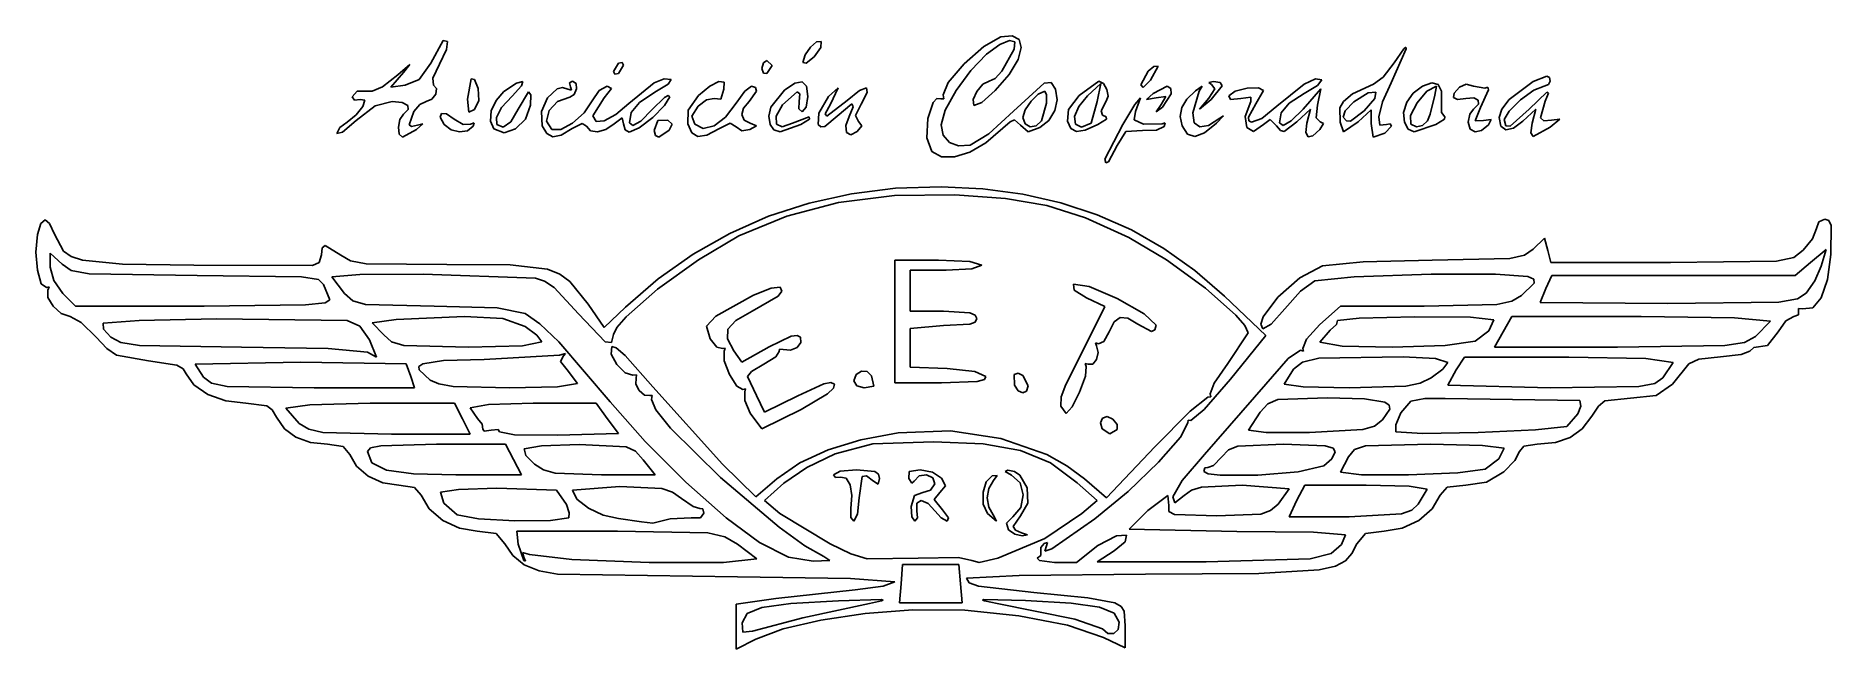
# Model space of a CAD drawing. Extents: x 2.2 to 95, y 2.1 to 33.8.
import ezdxf

# ---------------------------------------------------------------- set-up
doc = ezdxf.new("R2010")
doc.units = 0

msp = doc.modelspace()

# ---------------------------------------------------------------- linework, layer by layer
at = {"layer": 'Image'}
for p, q in [((22.587115, 32.410559), (23.219031, 33.579134)), ((23.219031, 33.579134), (23.450269, 33.524285)), ((23.450269, 33.524285), (23.394397, 33.115379)), ((42.202614, 33.236003), (42.521026, 33.5132)), ((42.521026, 33.5132), (42.761838, 33.527271)), ((42.761838, 33.527271), (42.736328, 33.211673)), ((51.170528, 33.273861), (52.032959, 33.767288)), ((52.487614, 33.584066), (51.983923, 33.369788)), ((52.032959, 33.767288), (52.630038, 33.818302)), ((52.757074, 33.510547), (52.487614, 33.584066)), ((52.630038, 33.818302), (52.989708, 33.62697)), ((52.731508, 33.138162), (52.757074, 33.510547)), ((52.989708, 33.62697), (53.097502, 33.212051)), ((23.394397, 33.115379), (23.028238, 32.364096)), ((39.767042, 32.421682), (39.953904, 32.54285)), ((39.953904, 32.54285), (40.218487, 32.293882)), ((41.805985, 32.433484), (41.92485, 32.830994)), ((41.92485, 32.830994), (42.202614, 33.236003)), ((42.386596, 32.741288), (41.976539, 32.411368)), ((42.736328, 33.211673), (42.386596, 32.741288)), ((50.148082, 32.368254), (51.170528, 33.273861)), ((51.306795, 32.87878), (50.485691, 32.033014)), ((51.983923, 33.369788), (51.306795, 32.87878)), ((52.101119, 31.985574), (52.731508, 33.138162)), ((52.938957, 32.592306), (52.464154, 31.821645)), ((53.097502, 33.212051), (52.938957, 32.592306)), ((72.994874, 33.154612), (72.212397, 31.396892)), ((72.370854, 32.428096), (72.866046, 33.149845)), ((72.866046, 33.149845), (72.975334, 33.235856)), ((72.975334, 33.235856), (72.994874, 33.154612)), ((20.086649, 31.189868), (20.868891, 31.795929)), ((21.166002, 31.92443), (20.507056, 31.173718)), ((20.868891, 31.795929), (21.496361, 32.343519)), ((21.496361, 32.343519), (21.166002, 31.92443)), ((21.2642, 31.262972), (21.979692, 31.563145)), ((21.979692, 31.563145), (22.587115, 32.410559)), ((23.028238, 32.364096), (22.684807, 31.624414)), ((22.684807, 31.624414), (22.715991, 31.277372)), ((24.47928, 30.549467), (24.667855, 31.601863)), ((24.667855, 31.601863), (24.844043, 31.562051)), ((24.844043, 31.562051), (25.026393, 31.096471)), ((32.016414, 31.982455), (32.280997, 32.410559)), ((32.094135, 31.843627), (32.016414, 31.982455)), ((32.016414, 31.982455), (32.016414, 31.982455)), ((32.280997, 31.881393), (32.094135, 31.843627)), ((32.280997, 32.410559), (32.467858, 32.448325)), ((32.54558, 32.309497), (32.280997, 31.881393)), ((32.467858, 32.448325), (32.54558, 32.309497)), ((34.118393, 31.394583), (34.635089, 31.60081)), ((34.635089, 31.60081), (35.008771, 31.560366)), ((35.008771, 31.560366), (34.847704, 31.316403)), ((39.689321, 32.130361), (39.767042, 32.421682)), ((39.767042, 31.887074), (39.689321, 32.130361)), ((39.689321, 32.130361), (39.689321, 32.130361)), ((39.953904, 31.881393), (39.767042, 31.887074)), ((40.218487, 32.293882), (39.953904, 31.881393)), ((41.976539, 32.411368), (41.805985, 32.433484)), ((41.805985, 32.433484), (41.805985, 32.433484)), ((49.325915, 31.413785), (50.148082, 32.368254)), ((50.485691, 32.033014), (49.725761, 30.995546)), ((51.442142, 31.484518), (51.749577, 31.620738)), ((51.749577, 31.620738), (52.101119, 31.985574)), ((52.464154, 31.821645), (51.751938, 30.990895)), ((59.268463, 31.290518), (59.651217, 31.991346)), ((59.651217, 31.991346), (59.954904, 32.237311)), ((60.178123, 32.249825), (59.774853, 31.521353)), ((59.954904, 32.237311), (60.178123, 32.249825)), ((67.719111, 31.325376), (68.304067, 31.591193)), ((68.304067, 31.591193), (68.62235, 31.547314)), ((68.62235, 31.547314), (68.407185, 31.259085)), ((71.306976, 31.325004), (71.794583, 31.674735)), ((71.794583, 31.674735), (72.370854, 32.428096)), ((79.557814, 31.451454), (80.263171, 31.732666)), ((80.263171, 31.732666), (80.398043, 31.674092)), ((80.398043, 31.674092), (80.435103, 31.484517)), ((18.522683, 30.662462), (18.782411, 30.960593)), ((18.641064, 30.501035), (18.522683, 30.662462)), ((18.782411, 30.960593), (19.548487, 30.967382)), ((19.548487, 30.967382), (20.086649, 31.189868)), ((20.507056, 31.173718), (21.2642, 31.262972)), ((22.836335, 30.803923), (22.637992, 30.541238)), ((22.715991, 31.277372), (22.880543, 31.090536)), ((22.880543, 31.090536), (22.836335, 30.803923)), ((25.026393, 31.096471), (25.066267, 30.47117)), ((25.950613, 30.476481), (26.363563, 30.936148)), ((26.783721, 30.705683), (26.239876, 30.10928)), ((26.363563, 30.936148), (27.012884, 31.376521)), ((27.275878, 31.232264), (26.783721, 30.705683)), ((27.012884, 31.376521), (27.334627, 31.465551)), ((27.104578, 30.029311), (27.638065, 30.920236)), ((27.334627, 31.465551), (27.275878, 31.232264)), ((27.638065, 30.920236), (27.75185, 30.775194)), ((27.75185, 30.775194), (27.735879, 30.227748)), ((28.300625, 29.911335), (28.612802, 30.621189)), ((28.612802, 30.621189), (29.11844, 31.080188)), ((29.11844, 31.080188), (29.39597, 31.147245)), ((29.767461, 30.650703), (29.126027, 30.429858)), ((29.39597, 31.147245), (29.664459, 31.069541)), ((29.664459, 31.069541), (29.848594, 31.005347)), ((29.747402, 31.394789), (29.903538, 31.484518)), ((29.792726, 31.179055), (29.747402, 31.394789)), ((29.996553, 30.788137), (29.767461, 30.650703)), ((29.848594, 31.005347), (29.792726, 31.179055)), ((29.903538, 31.484518), (30.089328, 31.356618)), ((30.112087, 31.073967), (29.996553, 30.788137)), ((30.089328, 31.356618), (30.112087, 31.073967)), ((30.926998, 30.451769), (31.290754, 30.994286)), ((31.290754, 30.994286), (31.687836, 31.219935)), ((31.912589, 31.099402), (31.53337, 30.607571)), ((31.687836, 31.219935), (31.912589, 31.099402)), ((32.810163, 30.328511), (34.118393, 31.394583)), ((34.159615, 30.907638), (33.359485, 30.381325)), ((34.027215, 30.007248), (34.662564, 30.629012)), ((34.847704, 31.316403), (34.159615, 30.907638)), ((34.662564, 30.629012), (34.855837, 30.73247)), ((34.926819, 30.668706), (34.663281, 30.213076)), ((34.855837, 30.73247), (34.926819, 30.668706)), ((35.878934, 29.982759), (36.417265, 30.727542)), ((36.417265, 30.727542), (36.993967, 31.225963)), ((36.993967, 31.225963), (37.471355, 31.465443)), ((37.471355, 31.465443), (37.750696, 31.420588)), ((37.733256, 31.066004), (37.572657, 30.545142)), ((37.750696, 31.420588), (37.733256, 31.066004)), ((38.35601, 30.335693), (38.804814, 30.960189)), ((38.804814, 30.960189), (39.15123, 31.219935)), ((39.410739, 30.965533), (39.027863, 30.426186)), ((39.15123, 31.219935), (39.364545, 31.149339)), ((39.364545, 31.149339), (39.410739, 30.965533)), ((40.161197, 30.129457), (40.852158, 31.015614)), ((41.50804, 30.928762), (40.759268, 30.248565)), ((40.852158, 31.015614), (41.392066, 31.37844)), ((41.392066, 31.37844), (41.772058, 31.446053)), ((41.658105, 30.828466), (41.50804, 30.928762)), ((41.618065, 30.426185), (41.658105, 30.828466)), ((41.772058, 31.446053), (41.996702, 31.217235)), ((42.070568, 30.690768), (41.983782, 30.130183)), ((41.996702, 31.217235), (42.070568, 30.690768)), ((42.636622, 29.821308), (43.1289, 30.690769)), ((43.1289, 30.690769), (43.638459, 31.12951)), ((43.638459, 31.12951), (43.230761, 30.284586)), ((44.104526, 30.474247), (44.733412, 31.000167)), ((44.733412, 31.000167), (45.094499, 31.137618)), ((45.140618, 30.89839), (44.824604, 30.294271)), ((45.094499, 31.137618), (45.140618, 30.89839)), ((49.064322, 30.773766), (49.325915, 31.413785)), ((49.089612, 30.555632), (49.064322, 30.773766)), ((49.725761, 30.995546), (49.16708, 29.984041)), ((50.615698, 30.52388), (50.805181, 30.945953)), ((50.805181, 30.945953), (51.11562, 31.321974)), ((51.751938, 30.990895), (51.061503, 30.368568)), ((51.11562, 31.321974), (51.442142, 31.484518)), ((52.694281, 29.917476), (54.281638, 31.365903)), ((53.977381, 30.805479), (53.607307, 30.44203)), ((54.310315, 30.955352), (53.977381, 30.805479)), ((54.281638, 31.365903), (54.646964, 31.405553)), ((54.407958, 30.773604), (54.310315, 30.955352)), ((54.40012, 30.342979), (54.407958, 30.773604)), ((54.646964, 31.405553), (54.8743, 31.066619)), ((54.8743, 31.066619), (54.9596, 30.515078)), ((55.544945, 30.014254), (56.088529, 30.726537)), ((56.521202, 30.710794), (56.069949, 30.166699)), ((56.088529, 30.726537), (57.103139, 31.484517)), ((57.213518, 31.352226), (56.521202, 30.710794)), ((57.019253, 30.426185), (57.213518, 31.352226)), ((57.103139, 31.484517), (57.34417, 31.350078)), ((57.34417, 31.350078), (57.523994, 31.039581)), ((57.590477, 30.692258), (57.491489, 30.447339)), ((57.523994, 31.039581), (57.590477, 30.692258)), ((59.392296, 31.145773), (59.268463, 31.290518)), ((59.268463, 31.290518), (59.268463, 31.290518)), ((59.774853, 31.521353), (59.392296, 31.145773)), ((59.569281, 30.531205), (59.914344, 30.83622)), ((60.062212, 30.61752), (59.569281, 30.531205)), ((59.914344, 30.83622), (60.641947, 31.219935)), ((60.566564, 30.682494), (60.062212, 30.61752)), ((60.326795, 30.273632), (60.566564, 30.682494)), ((60.839827, 30.812723), (60.39294, 30.127854)), ((60.641947, 31.219935), (60.832957, 31.101358)), ((60.832957, 31.101358), (60.839827, 30.812723)), ((61.652283, 30.549697), (62.098284, 30.977113)), ((62.293009, 30.955353), (61.965243, 29.830876)), ((62.098284, 30.977113), (62.445277, 31.219732)), ((62.445277, 31.219732), (62.293009, 30.955353)), ((62.78234, 31.412655), (63.03877, 31.46363)), ((62.922653, 31.303899), (62.78234, 31.412655)), ((62.790361, 30.597184), (63.095588, 31.074706)), ((63.477065, 31.23571), (62.906479, 30.533339)), ((63.095588, 31.074706), (62.922653, 31.303899)), ((63.03877, 31.46363), (63.384919, 31.415246)), ((63.384919, 31.415246), (63.477065, 31.23571)), ((63.822373, 30.726475), (64.150634, 30.954558)), ((63.90939, 30.521163), (63.822373, 30.726475)), ((64.150634, 30.954558), (64.763472, 31.107857)), ((64.969436, 30.656551), (64.441399, 30.585525)), ((64.763472, 31.107857), (65.352677, 31.139062)), ((64.955592, 30.423911), (64.969436, 30.656551)), ((65.610041, 31.000867), (65.213166, 30.309471)), ((65.352677, 31.139062), (65.610041, 31.000867)), ((66.296557, 30.185224), (67.719111, 31.325376)), ((67.716431, 30.846745), (66.941941, 30.343584)), ((67.658628, 30.029312), (68.58761, 31.087644)), ((68.407185, 31.259085), (67.716431, 30.846745)), ((68.58761, 31.087644), (68.404926, 30.227749)), ((69.756899, 30.427549), (70.210778, 30.813263)), ((70.210778, 30.813263), (71.306976, 31.325004)), ((71.026718, 30.875334), (70.281817, 30.404999)), ((71.414782, 30.913692), (71.026718, 30.875334)), ((71.372638, 30.582238), (71.414782, 30.913692)), ((72.212397, 31.396892), (71.76846, 30.403513)), ((73.023054, 30.38795), (73.358277, 30.863355)), ((73.358277, 30.863355), (73.832058, 31.226106)), ((74.06578, 30.958841), (73.560515, 30.359714)), ((73.832058, 31.226106), (74.314589, 31.388793)), ((74.550777, 31.219934), (74.06578, 30.958841)), ((74.227589, 29.764728), (74.476154, 30.756914)), ((74.314589, 31.388793), (74.650008, 31.295811)), ((74.476154, 30.756914), (74.550777, 31.219934)), ((74.650008, 31.295811), (74.822892, 30.960163)), ((74.822892, 30.960163), (74.817823, 30.394853)), ((75.434474, 30.637771), (75.464031, 30.860805)), ((75.641959, 30.534482), (75.434474, 30.637771)), ((75.464031, 30.860805), (75.747628, 31.172403)), ((75.747628, 31.172403), (76.097034, 31.313415)), ((76.097034, 31.313415), (76.462598, 31.222258)), ((76.462598, 31.222258), (77.049036, 31.120716)), ((77.238201, 31.029054), (76.836922, 30.110724)), ((77.049036, 31.120716), (77.216414, 31.173412)), ((77.216414, 31.173412), (77.238201, 31.029054)), ((78.319971, 30.532253), (79.557814, 31.451454)), ((79.595006, 31.007584), (78.904894, 30.509228)), ((79.341279, 30.029311), (80.25562, 30.915644)), ((80.129348, 31.219934), (79.595006, 31.007584)), ((80.345288, 31.297656), (80.129348, 31.219934)), ((80.353031, 30.855113), (80.179828, 30.443579)), ((80.25562, 30.915644), (80.353031, 30.855113)), ((80.435103, 31.484517), (80.345288, 31.297656)), ((18.252037, 29.364609), (18.726393, 29.73058)), ((18.92568, 30.524216), (18.641064, 30.501035)), ((18.726393, 29.73058), (19.066655, 30.166112)), ((19.700792, 30.205491), (18.732276, 29.446449)), ((19.168019, 30.490794), (18.92568, 30.524216)), ((19.066655, 30.166112), (19.168019, 30.490794)), ((20.584357, 30.426186), (19.700792, 30.205491)), ((21.099202, 30.36927), (20.584357, 30.426186)), ((20.984428, 29.496489), (21.168513, 29.764729)), ((21.386517, 30.219288), (21.099202, 30.36927)), ((21.168513, 29.764729), (21.41879, 30.00739)), ((21.41879, 30.00739), (21.386517, 30.219288)), ((21.706988, 29.914414), (21.457115, 29.220475)), ((22.005957, 30.275853), (21.706988, 29.914414)), ((22.340138, 30.426186), (22.005957, 30.275853)), ((22.637992, 30.541238), (22.340138, 30.426186)), ((23.067945, 29.612218), (23.128511, 29.805477)), ((23.128511, 29.805477), (23.393802, 29.785662)), ((23.393802, 29.785662), (23.796049, 29.516701)), ((24.542585, 29.880416), (24.47928, 30.549467)), ((24.47928, 30.549467), (24.47928, 30.549467)), ((24.840833, 30.016478), (24.542585, 29.880416)), ((25.066267, 30.47117), (24.840833, 30.016478)), ((25.662417, 29.413313), (25.707624, 29.934659)), ((25.707624, 29.934659), (25.950613, 30.476481)), ((26.239876, 30.10928), (25.968695, 29.596898)), ((26.715775, 29.375295), (27.104578, 30.029311)), ((27.735879, 30.227748), (27.471644, 29.510454)), ((28.334993, 29.169417), (28.300625, 29.911335)), ((28.690492, 29.95438), (28.561796, 29.407216)), ((29.126027, 30.429858), (28.690492, 29.95438)), ((29.906953, 29.300908), (30.50634, 29.833015)), ((30.50634, 29.833015), (30.926998, 30.451769)), ((31.53337, 30.607571), (30.958084, 29.68153)), ((31.543409, 29.421285), (32.137471, 29.744986)), ((32.137471, 29.744986), (32.810163, 30.328511)), ((32.929037, 29.854746), (32.843475, 29.324202)), ((33.359485, 30.381325), (32.929037, 29.854746)), ((33.428584, 29.405455), (34.027215, 30.007248)), ((34.663281, 30.213076), (34.048848, 29.602862)), ((35.867279, 29.272336), (35.878934, 29.982759)), ((36.394969, 30.175897), (36.072791, 29.671642)), ((36.838032, 30.513544), (36.394969, 30.175897)), ((37.225233, 30.576113), (36.838032, 30.513544)), ((37.572657, 30.545142), (37.225233, 30.576113)), ((37.80956, 29.616145), (38.35601, 30.335693)), ((38.733108, 30.081742), (38.647797, 29.745809)), ((38.647797, 29.745809), (38.769055, 29.467496)), ((39.027863, 30.426186), (38.733108, 30.081742)), ((40.054949, 29.670099), (40.161197, 30.129457)), ((40.759268, 30.248565), (40.437523, 29.66659)), ((41.605641, 30.050657), (41.618065, 30.426185)), ((41.775126, 29.897019), (41.605641, 30.050657)), ((41.983782, 30.130183), (41.775126, 29.897019)), ((42.601578, 29.241343), (42.636622, 29.821308)), ((43.230761, 30.284586), (42.970675, 29.790016)), ((42.970675, 29.790016), (43.056227, 29.662547)), ((43.056227, 29.662547), (44.104526, 30.474247)), ((44.342252, 30.308002), (43.588123, 29.658282)), ((44.196434, 29.64963), (44.401671, 30.142046)), ((44.401671, 30.142046), (44.342252, 30.308002)), ((44.824604, 30.294271), (44.531307, 29.697125)), ((44.531307, 29.697125), (44.683698, 29.388065)), ((48.26835, 29.551688), (48.536414, 30.372815)), ((48.536414, 30.372815), (48.72853, 30.574392)), ((48.72853, 30.574392), (48.946199, 30.560657)), ((48.946199, 30.560657), (49.089612, 30.555632)), ((49.16708, 29.984041), (48.949726, 29.216159)), ((50.652042, 30.223173), (50.615698, 30.52388)), ((51.061503, 30.368568), (50.652042, 30.223173)), ((51.417979, 28.757203), (52.694281, 29.917476)), ((53.306922, 29.994262), (53.183054, 29.59143)), ((53.607307, 30.44203), (53.306922, 29.994262)), ((54.143056, 29.422808), (54.40012, 30.342979)), ((54.833519, 29.952854), (54.524836, 29.450419)), ((54.9596, 30.515078), (54.833519, 29.952854)), ((55.478285, 29.403622), (55.544945, 30.014254)), ((56.069949, 30.166699), (55.853998, 29.646659)), ((56.708196, 29.301708), (57.019253, 30.426185)), ((57.491489, 30.447339), (57.224113, 29.942067)), ((57.224113, 29.942067), (57.287159, 29.722496)), ((57.287159, 29.722496), (57.482519, 29.630806)), ((58.338235, 29.232348), (58.969434, 30.263326)), ((59.009206, 29.906972), (58.927247, 29.483081)), ((58.969434, 30.263326), (59.260451, 30.60723)), ((59.260451, 30.60723), (59.009206, 29.906972)), ((60.061632, 29.898299), (60.326795, 30.273632)), ((60.39294, 30.127854), (60.061632, 29.898299)), ((60.326795, 30.273632), (60.326795, 30.273632)), ((61.30932, 29.651732), (61.390044, 30.109864)), ((61.390044, 30.109864), (61.652283, 30.549697)), ((61.965243, 29.830876), (62.040518, 29.324666)), ((62.311167, 30.029312), (62.790361, 30.597184)), ((62.906479, 30.533339), (62.311167, 30.029312)), ((64.441399, 30.585525), (63.90939, 30.521163)), ((64.6666, 29.647544), (64.955592, 30.423911)), ((65.213166, 30.309471), (64.84258, 29.618766)), ((65.528287, 29.540127), (66.296557, 30.185224)), ((66.525445, 29.836999), (66.443882, 29.315506)), ((66.941941, 30.343584), (66.525445, 29.836999)), ((67.046289, 29.417741), (67.658628, 30.029312)), ((68.04277, 30.029312), (67.338456, 29.367854)), ((67.860261, 29.301709), (68.04277, 30.029312)), ((68.404926, 30.227749), (68.342773, 29.574862)), ((69.555852, 30.089357), (69.756899, 30.427549)), ((69.585331, 29.359668), (69.555852, 30.089357)), ((69.831871, 29.944815), (69.732585, 29.61125)), ((70.281817, 30.404999), (69.831871, 29.944815)), ((70.110236, 29.403339), (70.826916, 29.94314)), ((71.174698, 29.98926), (70.514283, 29.368833)), ((70.826916, 29.94314), (71.372638, 30.582238)), ((70.826916, 29.94314), (70.826916, 29.94314)), ((71.174698, 29.281682), (71.174698, 29.98926)), ((71.76846, 30.403513), (71.570783, 29.635197)), ((72.858733, 29.864562), (73.023054, 30.38795)), ((72.897659, 29.357859), (72.858733, 29.864562)), ((73.560515, 30.359714), (73.220322, 29.698784)), ((73.220322, 29.698784), (73.230545, 29.252282)), ((74.095323, 29.418801), (74.227589, 29.764728)), ((74.227589, 29.764728), (74.227589, 29.764728)), ((74.817823, 30.394853), (74.819054, 29.849343)), ((74.819054, 29.849343), (74.990828, 29.630806)), ((76.069483, 30.582119), (75.641959, 30.534482)), ((76.483094, 30.611624), (76.069483, 30.582119)), ((76.201775, 29.352238), (76.279496, 29.762968)), ((76.279496, 29.762968), (76.466358, 30.029311)), ((76.466358, 30.029311), (76.722322, 30.278401)), ((76.714304, 30.491445), (76.483094, 30.611624)), ((76.836922, 30.110724), (76.546663, 29.421793)), ((76.722322, 30.278401), (76.714304, 30.491445)), ((77.789273, 29.601931), (77.933018, 30.03375)), ((77.933018, 30.03375), (78.319971, 30.532253)), ((78.308136, 29.932912), (78.053856, 29.48668)), ((78.904894, 30.509228), (78.308136, 29.932912)), ((78.372488, 29.154522), (79.341279, 30.029311)), ((79.684422, 30.029311), (79.021018, 29.406279)), ((79.501913, 29.301708), (79.684422, 30.029311)), ((80.179828, 30.443579), (79.928744, 29.5785)), ((17.728934, 28.775683), (17.882596, 29.07613)), ((18.023666, 28.84527), (17.728934, 28.775683)), ((17.728934, 28.775683), (17.728934, 28.775683)), ((17.882596, 29.07613), (18.252037, 29.364609)), ((18.732276, 29.446449), (18.023666, 28.84527)), ((20.909868, 29.096346), (20.984428, 29.496489)), ((20.951989, 28.732739), (20.909868, 29.096346)), ((21.845547, 28.971629), (21.117943, 28.574105)), ((21.457115, 29.220475), (21.587968, 29.1385)), ((21.587968, 29.1385), (21.896116, 29.207905)), ((22.176119, 29.264439), (21.845547, 28.971629)), ((21.896116, 29.207905), (22.176119, 29.264439)), ((23.279871, 29.241956), (23.067945, 29.612218)), ((23.641225, 28.964807), (23.279871, 29.241956)), ((23.279871, 29.241956), (23.279871, 29.241956)), ((24.070732, 28.85208), (23.641225, 28.964807)), ((23.796049, 29.516701), (24.254663, 29.243498)), ((24.476254, 28.909839), (24.070732, 28.85208)), ((24.254663, 29.243498), (24.6323, 29.250523)), ((24.765649, 29.144151), (24.476254, 28.909839)), ((24.6323, 29.250523), (24.821221, 29.318059)), ((24.821221, 29.318059), (24.765649, 29.144151)), ((25.842814, 29.015076), (25.662417, 29.413313)), ((26.37182, 28.805922), (25.842814, 29.015076)), ((25.842814, 29.015076), (25.842814, 29.015076)), ((25.968695, 29.596898), (25.990179, 29.238305)), ((25.990179, 29.238305), (26.324331, 29.10327)), ((26.324331, 29.10327), (26.715775, 29.375295)), ((26.965861, 29.00378), (26.37182, 28.805922)), ((27.471644, 29.510454), (26.965861, 29.00378)), ((28.570233, 28.761641), (28.334993, 29.169417)), ((28.334993, 29.169417), (28.334993, 29.169417)), ((28.561796, 29.407216), (28.840878, 28.971315)), ((28.890675, 28.602576), (28.570233, 28.761641)), ((28.840878, 28.971315), (29.296059, 28.974117)), ((29.296059, 28.974117), (29.906953, 29.300908)), ((29.890452, 29.020704), (29.322141, 28.689753)), ((30.40335, 29.289213), (29.890452, 29.020704)), ((30.63283, 29.152995), (30.40335, 29.289213)), ((30.839851, 28.91073), (30.63283, 29.152995)), ((31.191569, 28.854425), (30.839851, 28.91073)), ((30.958084, 29.68153), (31.119703, 29.389452)), ((31.119703, 29.389452), (31.543409, 29.421285)), ((31.621142, 28.978299), (31.191569, 28.854425)), ((32.061726, 29.27657), (31.621142, 28.978299)), ((32.472489, 29.58216), (32.061726, 29.27657)), ((32.54558, 29.27657), (32.472489, 29.58216)), ((32.627453, 28.967316), (32.54558, 29.27657)), ((32.824299, 28.838688), (32.627453, 28.967316)), ((33.347771, 29.068065), (32.824299, 28.838688)), ((32.843475, 29.324202), (33.021997, 29.176106)), ((33.021997, 29.176106), (33.428584, 29.405455)), ((34.048848, 29.602862), (33.347771, 29.068065)), ((34.133078, 28.926883), (34.315504, 29.439593)), ((34.198891, 28.670499), (34.133078, 28.926884)), ((34.133078, 28.926884), (34.133078, 28.926883)), ((34.315504, 29.439593), (34.827156, 29.451017)), ((34.901183, 28.940081), (34.37259, 28.587645)), ((34.827156, 29.451017), (35.060254, 29.259142)), ((35.060254, 29.259142), (34.901183, 28.940081)), ((36.0698, 28.804198), (35.867279, 29.272336)), ((35.867279, 29.272336), (35.867279, 29.272336)), ((36.389152, 28.607961), (36.0698, 28.804198)), ((36.072791, 29.671642), (36.233319, 29.255353)), ((36.233319, 29.255353), (36.665106, 29.033677)), ((36.665106, 29.033677), (37.218223, 29.16804)), ((37.472255, 29.016205), (36.848811, 28.679879)), ((37.218223, 29.16804), (37.80956, 29.616145)), ((38.056454, 29.302545), (37.472255, 29.016205)), ((38.362283, 29.109942), (38.056454, 29.302545)), ((38.648242, 28.90581), (38.362283, 29.109942)), ((39.067307, 28.973372), (38.648242, 28.90581)), ((38.769055, 29.467496), (39.094009, 29.295909)), ((39.412517, 29.169837), (39.067307, 28.973372)), ((39.094009, 29.295909), (39.412517, 29.169837)), ((40.122805, 29.235562), (40.054949, 29.670099)), ((40.317011, 28.953305), (40.122805, 29.235572)), ((40.122805, 29.235572), (40.122805, 29.235562)), ((40.628543, 28.858961), (40.317011, 28.953305)), ((40.437523, 29.66659), (40.448584, 29.25891)), ((40.448584, 29.25891), (40.745127, 29.111001)), ((41.709594, 29.233932), (40.628543, 28.858961)), ((40.745127, 29.111001), (41.279832, 29.308333)), ((41.279832, 29.308333), (42.133123, 29.630806)), ((42.146615, 29.513551), (41.709594, 29.233932)), ((42.133123, 29.630806), (42.146615, 29.513551)), ((42.730904, 29.115263), (42.601578, 29.241343)), ((42.945001, 29.127969), (42.730904, 29.115263)), ((43.588123, 29.658282), (42.945001, 29.127969)), ((44.035164, 29.176151), (44.196434, 29.64963)), ((44.066259, 28.820373), (44.035164, 29.176151)), ((44.288977, 28.696987), (44.066259, 28.820373)), ((44.066259, 28.820373), (44.066259, 28.820373)), ((44.620185, 28.868631), (44.288977, 28.696987)), ((44.854393, 29.162942), (44.620185, 28.868631)), ((44.683698, 29.388065), (44.854393, 29.162942)), ((48.22103, 28.553199), (48.26835, 29.551688)), ((48.949726, 29.216159), (49.063795, 28.675311)), ((52.52058, 29.366212), (51.264859, 28.292047)), ((52.74411, 29.475408), (52.52058, 29.366212)), ((53.049566, 29.192453), (52.74411, 29.475408)), ((53.449383, 28.861818), (53.049566, 29.192453)), ((53.183054, 29.59143), (53.290206, 29.265189)), ((53.290206, 29.265189), (53.548795, 29.117296)), ((54.062326, 29.078243), (53.449383, 28.861818)), ((53.548795, 29.117296), (53.864513, 29.164314)), ((53.864513, 29.164314), (54.143056, 29.422808)), ((54.524836, 29.450419), (54.062326, 29.078243)), ((54.143056, 29.422808), (54.143056, 29.422808)), ((55.653398, 29.02018), (55.478277, 29.403622)), ((55.478277, 29.403622), (55.478285, 29.403622)), ((55.945889, 28.867176), (55.653398, 29.02018)), ((55.853998, 29.646659), (55.893883, 29.256806)), ((55.893883, 29.256806), (56.210142, 29.10327)), ((56.398855, 28.939973), (55.945889, 28.867176)), ((56.210142, 29.10327), (56.708196, 29.301708)), ((57.0554, 29.233932), (56.398855, 28.939973)), ((56.708196, 29.301708), (56.708196, 29.301708)), ((57.493483, 29.513551), (57.0554, 29.233932)), ((57.419692, 27.449627), (58.338235, 29.232348)), ((57.482519, 29.630806), (57.493483, 29.513551)), ((58.509116, 28.878172), (58.046811, 28.143784)), ((59.355053, 28.933309), (58.509116, 28.878172)), ((58.927247, 29.483081), (59.418248, 29.254814)), ((60.078284, 28.947904), (59.355053, 28.933309)), ((59.418248, 29.254814), (60.379843, 29.268348)), ((60.481742, 29.139927), (60.078284, 28.947904)), ((60.379843, 29.268348), (60.541599, 29.316375)), ((60.541599, 29.316375), (60.481742, 29.139927)), ((61.407865, 29.169417), (61.30932, 29.651732)), ((61.683998, 28.731245), (61.407865, 29.169418)), ((61.407865, 29.169418), (61.407865, 29.169417)), ((62.040518, 29.324666), (62.322761, 29.107329)), ((62.563697, 28.796929), (62.067214, 28.606928)), ((62.322761, 29.107329), (62.776232, 29.18562)), ((63.179634, 29.30171), (62.563697, 28.796929)), ((62.776232, 29.18562), (63.365192, 29.566293)), ((63.541257, 29.679567), (63.179634, 29.30171)), ((63.365192, 29.566293), (63.541257, 29.679567)), ((64.746803, 29.07421), (64.6666, 29.647544)), ((65.097725, 28.879373), (64.746803, 29.07421)), ((64.84258, 29.618766), (64.862649, 29.433164)), ((64.862649, 29.433164), (64.995624, 29.356813)), ((64.995624, 29.356813), (65.528287, 29.540127)), ((65.620889, 29.238497), (65.097725, 28.879373)), ((65.954199, 29.492856), (65.620889, 29.238497)), ((66.293422, 29.172351), (65.954199, 29.492856)), ((66.498635, 28.931251), (66.293422, 29.172351)), ((66.443882, 29.315506), (66.629436, 29.17778)), ((66.688038, 28.87352), (66.498635, 28.931251)), ((66.629436, 29.17778), (67.046289, 29.417741)), ((67.338456, 29.367854), (66.688038, 28.87352)), ((67.80559, 28.822676), (67.860258, 29.301709)), ((67.920766, 28.597012), (67.80559, 28.822676)), ((67.860258, 29.301709), (67.860261, 29.301709)), ((68.528865, 28.97098), (68.17284, 28.641015)), ((68.342773, 29.574862), (68.540242, 29.367854)), ((68.719727, 29.282937), (68.528865, 28.97098)), ((68.540242, 29.367854), (68.719727, 29.282937)), ((69.745687, 28.859693), (69.585331, 29.359668)), ((69.732585, 29.61125), (69.902941, 29.421082)), ((70.514283, 29.368833), (69.745687, 28.859693)), ((69.902941, 29.421082), (70.110236, 29.403339)), ((71.285349, 28.574104), (71.174698, 29.281682)), ((71.174698, 29.281682), (71.174698, 29.281682)), ((71.892258, 28.780178), (71.285349, 28.574104)), ((71.570783, 29.635197), (71.632459, 29.207107)), ((71.632459, 29.207107), (71.966579, 29.234407)), ((72.23303, 29.147193), (71.892258, 28.780178)), ((71.966579, 29.234407), (72.154759, 29.276717)), ((72.154759, 29.276717), (72.23303, 29.147193)), ((73.091406, 29.001738), (72.897659, 29.357859)), ((72.897659, 29.357859), (72.897659, 29.357859)), ((73.401308, 28.864267), (73.091406, 29.001738)), ((73.230545, 29.252282), (73.516566, 29.121341)), ((74.517886, 29.233932), (73.401308, 28.864267)), ((73.516566, 29.121341), (73.83157, 29.190593)), ((73.83157, 29.190593), (74.095323, 29.418801)), ((74.969426, 29.513551), (74.517886, 29.233932)), ((74.990828, 29.630806), (74.969426, 29.513551)), ((76.301298, 29.001413), (76.201775, 29.352238)), ((76.201775, 29.352238), (76.201775, 29.352238)), ((76.553925, 28.855488), (76.301298, 29.001413)), ((76.546663, 29.421793), (76.984334, 29.44159)), ((76.890742, 28.923566), (76.553925, 28.855488)), ((77.242832, 29.214746), (76.890742, 28.923566)), ((76.984334, 29.44159), (77.386265, 29.490435)), ((77.386265, 29.490435), (77.242832, 29.214746)), ((77.882742, 29.152324), (77.789273, 29.601931)), ((78.14117, 28.966356), (77.882742, 29.152324)), ((78.053856, 29.48668), (78.133111, 29.170242)), ((78.133111, 29.170242), (78.372488, 29.154522)), ((78.531585, 29.049261), (78.14117, 28.966356)), ((79.021018, 29.406279), (78.531585, 29.049261)), ((79.429558, 28.810333), (79.501913, 29.301708)), ((79.547558, 28.615607), (79.429558, 28.810333)), ((79.501913, 29.301708), (79.501913, 29.301708)), ((80.435103, 29.098585), (79.547558, 28.615607)), ((79.928744, 29.5785), (80.112015, 29.425548)), ((80.112015, 29.425548), (80.501248, 29.458718)), ((80.923106, 29.519478), (80.435103, 29.098585)), ((80.501248, 29.458718), (80.923106, 29.519478)), ((21.117943, 28.574105), (20.951989, 28.732739)), ((29.322141, 28.689753), (28.890675, 28.602576)), ((34.37259, 28.587645), (34.198891, 28.670499)), ((36.848811, 28.679879), (36.389152, 28.607961)), ((48.473476, 27.833273), (48.22103, 28.553199)), ((49.063795, 28.675311), (49.38001, 28.302355)), ((49.38001, 28.302355), (49.859379, 28.124297)), ((49.859379, 28.124297), (50.462913, 28.168141)), ((51.264859, 28.292047), (50.431641, 27.801992)), ((50.462913, 28.168141), (51.417979, 28.757203)), ((58.046811, 28.143784), (57.599744, 27.312774)), ((62.067214, 28.606928), (61.683998, 28.731245)), ((68.17284, 28.641015), (67.920766, 28.597012)), ((48.979454, 27.56332), (48.473476, 27.833273)), ((48.473476, 27.833273), (48.473476, 27.833273)), ((49.651007, 27.555988), (48.979454, 27.56332)), ((50.431641, 27.801992), (49.651007, 27.555988)), ((57.465471, 27.248186), (57.419692, 27.449627)), ((57.419692, 27.449627), (57.419692, 27.449627)), ((57.599744, 27.312774), (57.465471, 27.248186)), ((46.599365, 25.939975), (48.949726, 26.016779)), ((48.949726, 26.016779), (51.116346, 25.908736)), ((40.041877, 24.489304), (42.140307, 25.174275)), ((43.658713, 25.193627), (40.979192, 24.499394)), ((42.140307, 25.174275), (44.327847, 25.658486)), ((46.549441, 25.557932), (43.658713, 25.193627)), ((44.327847, 25.658486), (46.599365, 25.939975)), ((49.663557, 25.594625), (46.549441, 25.557932)), ((52.28613, 25.413868), (49.663557, 25.594625)), ((51.116346, 25.908736), (53.179888, 25.632393)), ((54.415713, 25.045676), (52.28613, 25.413868)), ((53.179888, 25.632393), (55.143841, 25.186403)), ((55.143841, 25.186403), (57.011698, 24.569417)), ((2.43204, 24.110684), (2.643302, 24.304814)), ((2.643302, 24.304814), (2.877903, 24.123512)), ((2.877903, 24.123512), (3.130393, 23.566622)), ((38.037692, 23.605538), (40.041877, 24.489304)), ((40.979192, 24.499394), (38.498697, 23.472921)), ((56.418808, 24.400149), (54.415713, 25.045676)), ((58.661914, 23.387386), (56.418808, 24.400149)), ((57.011698, 24.569417), (58.78695, 23.780088)), ((94.193419, 23.857732), (94.317999, 24.199757)), ((94.317999, 24.199757), (94.620151, 24.340777)), ((94.620151, 24.340777), (94.835483, 24.272736)), ((94.835483, 24.272736), (94.95019, 24.006613)), ((2.172157, 22.637957), (2.249566, 23.54128)), ((2.249566, 23.54128), (2.43204, 24.110684)), ((3.130393, 23.566622), (3.595684, 22.690074)), ((36.132885, 22.524938), (38.037692, 23.605538)), ((38.498697, 23.472921), (36.414461, 22.241921)), ((60.602485, 22.235537), (58.661914, 23.387386)), ((58.78695, 23.780088), (60.473088, 22.817069)), ((79.544709, 22.786768), (80.143627, 23.349423)), ((80.143627, 23.349423), (80.302258, 22.720622)), ((93.509453, 22.733254), (93.992504, 23.32816)), ((93.992504, 23.32816), (94.193419, 23.857732)), ((94.95019, 24.006613), (94.943329, 22.508131)), ((2.2551, 21.694282), (2.172157, 22.637957)), ((3.524651, 22.005651), (2.912286, 22.580937)), ((2.912286, 22.580937), (2.912286, 21.861333)), ((3.595684, 22.690074), (3.988904, 22.409091)), ((3.988904, 22.409091), (4.581339, 22.212381)), ((16.809962, 22.100046), (16.935185, 22.488696)), ((16.935185, 22.488696), (16.971078, 22.861838)), ((16.971078, 22.861838), (17.114323, 22.984676)), ((17.114323, 22.984676), (17.936274, 22.476933)), ((17.936274, 22.476933), (18.433824, 22.180815)), ((34.332589, 21.249468), (36.132885, 22.524938)), ((60.473088, 22.817069), (62.073604, 21.679011)), ((74.332641, 22.222638), (78.354699, 22.306742)), ((78.354699, 22.306742), (79.102881, 22.47553)), ((79.102881, 22.47553), (79.544709, 22.786768)), ((80.302258, 22.720622), (80.460892, 22.091822)), ((92.136931, 22.17215), (93.01708, 22.362594)), ((93.01708, 22.362594), (93.509453, 22.733254)), ((94.691679, 22.774312), (93.893083, 22.102339)), ((94.444802, 21.913504), (94.691679, 22.774312)), ((94.943329, 22.508131), (94.77228, 21.220396)), ((2.450893, 20.990952), (2.2551, 21.694282)), ((2.912286, 21.861333), (3.097823, 21.161776)), ((3.997585, 21.680456), (3.524651, 22.005651)), ((4.922241, 21.508846), (3.997585, 21.680456)), ((4.581339, 22.212381), (6.640353, 22.010026)), ((10.505242, 21.430364), (4.922241, 21.508846)), ((6.640353, 22.010026), (10.325717, 21.959495)), ((10.325717, 21.959495), (16.472165, 21.94993)), ((15.89987, 21.357713), (10.505242, 21.430364)), ((16.772529, 21.218407), (15.89987, 21.357713)), ((16.472165, 21.94993), (16.809962, 22.100046)), ((18.908477, 21.471118), (17.464019, 21.352192)), ((17.464019, 21.352192), (18.113782, 20.492297)), ((18.433824, 22.180815), (19.237005, 22.025884)), ((22.192815, 21.492905), (18.908477, 21.471118)), ((19.237005, 22.025884), (23.401958, 21.994759)), ((27.9837, 21.285178), (22.192815, 21.492905)), ((23.401958, 21.994759), (26.67742, 21.984329)), ((26.67742, 21.984329), (28.609785, 21.745639)), ((28.609785, 21.745639), (29.249338, 21.491158)), ((29.249338, 21.491158), (29.765556, 21.120164)), ((36.414461, 22.241921), (34.305218, 20.717989)), ((46.568479, 19.049117), (46.568479, 22.224113)), ((46.568479, 22.224113), (48.817434, 22.224113)), ((49.214309, 21.694947), (47.362228, 21.694947)), ((47.362228, 21.694947), (47.362228, 20.636615)), ((48.817434, 22.224113), (50.438005, 22.150186)), ((50.537224, 21.770542), (49.214309, 21.694947)), ((50.438005, 22.150186), (51.06639, 21.95953)), ((51.06639, 21.95953), (50.537224, 21.770542)), ((62.612318, 20.763364), (60.602485, 22.235537)), ((62.073604, 21.679011), (63.59199, 20.364567)), ((67.495236, 21.31099), (68.664252, 21.928209)), ((70.305374, 21.355739), (68.264285, 21.144367)), ((68.664252, 21.928209), (70.759059, 22.135997)), ((74.283818, 21.487532), (70.305374, 21.355739)), ((70.759059, 22.135997), (74.332641, 22.222638)), ((77.610735, 21.503645), (74.283818, 21.487532)), ((79.271401, 21.379237), (77.610735, 21.503645)), ((79.582377, 21.239524), (79.271401, 21.379237)), ((80.520042, 21.430364), (80.21299, 20.756457)), ((80.460892, 22.091822), (86.643188, 22.091822)), ((86.807264, 21.430364), (80.520042, 21.430364)), ((86.643188, 22.091822), (92.136931, 22.17215)), ((93.094486, 21.430364), (86.807264, 21.430364)), ((93.893083, 22.102339), (93.094486, 21.430364)), ((94.111844, 21.147294), (94.444802, 21.913504)), ((2.71203, 20.808663), (2.450893, 20.990952)), ((2.863252, 20.847999), (2.71203, 20.808663)), ((2.789939, 20.284421), (2.794956, 20.660823)), ((2.794956, 20.660823), (2.863252, 20.847999)), ((3.097823, 21.161776), (3.561717, 20.492297)), ((3.561717, 20.492297), (4.211148, 19.842866)), ((17.036788, 20.967344), (16.772529, 21.218407)), ((17.354279, 20.173595), (17.036788, 20.967344)), ((18.113782, 20.492297), (18.559291, 20.124133)), ((28.463319, 21.133939), (27.9837, 21.285178)), ((28.951567, 20.811362), (28.463319, 21.133939)), ((30.206629, 19.442776), (28.951567, 20.811362)), ((29.765556, 21.120164), (30.711239, 19.949376)), ((32.641938, 19.78109), (34.332589, 21.249468)), ((34.305218, 20.717989), (32.672144, 19.295687)), ((39.253366, 20.408637), (40.170979, 20.773609)), ((40.170979, 20.773609), (40.641087, 20.831377)), ((40.72529, 20.614004), (40.537026, 20.354643)), ((40.641087, 20.831377), (40.72529, 20.614004)), ((47.362228, 20.636615), (47.362228, 19.578283)), ((55.831593, 20.667605), (55.801243, 20.979391)), ((55.801243, 20.979391), (56.60736, 20.858082)), ((56.472916, 20.265743), (55.831593, 20.667605)), ((56.60736, 20.858082), (58.056475, 20.229476)), ((64.187648, 19.373083), (62.612318, 20.763364)), ((66.349944, 20.304931), (67.495236, 21.31099)), ((67.535992, 20.609664), (66.713844, 19.700501)), ((68.264285, 21.144367), (67.535992, 20.609664)), ((78.944214, 20.391236), (79.603375, 21.034903)), ((79.603375, 21.034903), (79.582377, 21.239524)), ((80.21299, 20.756457), (79.906069, 20.028854)), ((93.209327, 20.213251), (93.658006, 20.513926)), ((93.658006, 20.513926), (94.111844, 21.147294)), ((93.658006, 20.513926), (93.658006, 20.513926)), ((94.77228, 21.220396), (94.445524, 20.277135)), ((3.059149, 19.839782), (2.789939, 20.284421)), ((3.482089, 19.468883), (3.059149, 19.839782)), ((4.211148, 19.842866), (10.859798, 19.842866)), ((10.859798, 19.842866), (16.111754, 19.910769)), ((16.111754, 19.910769), (17.125358, 20.012274)), ((17.125358, 20.012274), (17.354279, 20.173595)), ((17.354279, 20.173595), (17.354279, 20.173595)), ((18.559291, 20.124133), (19.214635, 19.930523)), ((19.214635, 19.930523), (22.757124, 19.842866)), ((22.757124, 19.842866), (26.015972, 19.758666)), ((26.015972, 19.758666), (27.465499, 19.467213)), ((30.711239, 19.949376), (31.547676, 18.733659)), ((31.547676, 18.733659), (32.641938, 19.78109)), ((37.317583, 19.321361), (39.253366, 20.408637)), ((39.188208, 19.57614), (38.348779, 19.09489)), ((40.537026, 20.354643), (39.188208, 19.57614)), ((47.362228, 19.578283), (49.082017, 19.578283)), ((49.082017, 19.578283), (50.437036, 19.497486)), ((50.437036, 19.497486), (50.718761, 19.380249)), ((57.412416, 19.819921), (56.472916, 20.265743)), ((56.610038, 18.17775), (57.412416, 19.819921)), ((58.056475, 20.229476), (59.443216, 19.445042)), ((63.59199, 20.364567), (65.735363, 18.330496)), ((65.592907, 19.296124), (66.349944, 20.304931)), ((66.713844, 19.700501), (66.016613, 18.912958)), ((68.53182, 18.888017), (69.588724, 19.842867)), ((69.588724, 19.842867), (73.917899, 19.842867)), ((73.917899, 19.842867), (77.682926, 19.928043)), ((77.682926, 19.928043), (78.448089, 20.092918)), ((78.448089, 20.092918), (78.944214, 20.391236)), ((79.906069, 20.028854), (86.512145, 19.975158)), ((86.512145, 19.975158), (92.251739, 20.052104)), ((92.251739, 20.052104), (93.209327, 20.213251)), ((93.468768, 19.698214), (93.261179, 19.719263)), ((93.261179, 19.719263), (93.269251, 19.575253)), ((93.269251, 19.575253), (93.264247, 19.390532)), ((93.999029, 19.746892), (93.468768, 19.698214)), ((94.445524, 20.277135), (93.999029, 19.746892)), ((3.938265, 19.3137), (3.482089, 19.468883)), ((4.50536, 18.999809), (3.938265, 19.3137)), ((5.286319, 18.245136), (4.50536, 18.999809)), ((7.514784, 19.104678), (5.646336, 18.960196)), ((5.646336, 18.960196), (5.674083, 18.655213)), ((5.674083, 18.655213), (6.050448, 18.232593)), ((11.51411, 19.192091), (7.514784, 19.104678)), ((18.250194, 19.106716), (11.51411, 19.192091)), ((18.90744, 18.813275), (18.250194, 19.106716)), ((19.407149, 18.09852), (18.90744, 18.813275)), ((20.797639, 19.143948), (19.55916, 18.974195)), ((19.55916, 18.974195), (20.145374, 18.350199)), ((24.314292, 19.312711), (20.797639, 19.143948)), ((26.30453, 19.205484), (24.314292, 19.312711)), ((27.452359, 18.787434), (26.30453, 19.205484)), ((28.05966, 18.338292), (27.452359, 18.787434)), ((27.465499, 19.467213), (28.212532, 18.934211)), ((28.212532, 18.934211), (29.189678, 17.997682)), ((31.58795, 17.999633), (30.206629, 19.442776)), ((32.190787, 18.745948), (32.016414, 18.369577)), ((32.672144, 19.295687), (32.190787, 18.745948)), ((36.823797, 18.800621), (37.317583, 19.321361)), ((37.026729, 18.154393), (36.823797, 18.800621)), ((37.935828, 18.64462), (37.913515, 18.14731)), ((38.348779, 19.09489), (37.935828, 18.64462)), ((46.568479, 15.874121), (46.568479, 19.049117)), ((47.362847, 18.693777), (47.362318, 17.605502)), ((49.082636, 18.842008), (47.362847, 18.693777)), ((50.441587, 18.901594), (49.082636, 18.842008)), ((50.720448, 19.014558), (50.441587, 18.901594)), ((50.718761, 19.380249), (50.801807, 19.197349)), ((50.801807, 19.197349), (50.720448, 19.014558)), ((57.891468, 19.032307), (57.641428, 18.520265)), ((58.203073, 19.262884), (57.891468, 19.032307)), ((58.603647, 19.219188), (58.203073, 19.262884)), ((59.120595, 18.908411), (58.603647, 19.219188)), ((59.828077, 18.537419), (59.120595, 18.908411)), ((59.443216, 19.445042), (60.062212, 18.856251)), ((60.003837, 18.610634), (59.828077, 18.537419)), ((60.062212, 18.856251), (60.003837, 18.610634)), ((64.654946, 18.834344), (64.187648, 19.373083)), ((64.824706, 18.466909), (64.654946, 18.834344)), ((65.473898, 18.911344), (65.592907, 19.296124)), ((65.588652, 18.670663), (65.473898, 18.911344)), ((66.016613, 18.912958), (65.588652, 18.670663)), ((67.835608, 18.132387), (68.53182, 18.888017)), ((69.056351, 18.594826), (68.528868, 17.975782)), ((69.388118, 18.896527), (69.056351, 18.594826)), ((69.44505, 19.103072), (69.388118, 18.896527)), ((70.554116, 19.21607), (69.44505, 19.103072)), ((73.41548, 19.292862), (70.554116, 19.21607)), ((76.316378, 19.266164), (73.41548, 19.292862)), ((77.520639, 19.130347), (76.316378, 19.266164)), ((76.549897, 18.030395), (77.256778, 18.559364)), ((77.256778, 18.559364), (77.520639, 19.130347)), ((78.45073, 19.310361), (78.000016, 18.518284)), ((85.131451, 19.312027), (78.45073, 19.310361)), ((89.954255, 19.244665), (85.131451, 19.312027)), ((91.812172, 19.067134), (89.954255, 19.244665)), ((91.043725, 18.273385), (91.812172, 19.067134)), ((92.618109, 19.080537), (92.209046, 18.519952)), ((93.025205, 19.313701), (92.618109, 19.080537)), ((93.264247, 19.390532), (93.025205, 19.313701)), ((5.844597, 17.651979), (5.286319, 18.245136)), ((6.34552, 17.311735), (5.844597, 17.651979)), ((6.050448, 18.232593), (6.554958, 17.956798)), ((6.554958, 17.956798), (7.527014, 17.804048)), ((7.527014, 17.804048), (12.797315, 17.722151)), ((12.797315, 17.722151), (17.282766, 17.645938)), ((17.282766, 17.645938), (19.316432, 17.461619)), ((19.775172, 17.201088), (19.407149, 18.09852)), ((19.407149, 18.09852), (19.407149, 18.09852)), ((20.145374, 18.350199), (20.554816, 17.999875)), ((20.554816, 17.999875), (21.179681, 17.813468)), ((21.179681, 17.813468), (24.521921, 17.726202)), ((24.521921, 17.726202), (27.312252, 17.797033)), ((27.312252, 17.797033), (28.312254, 17.994674)), ((28.312254, 17.994674), (28.05966, 18.338292)), ((28.312254, 17.994674), (28.312254, 17.994674)), ((29.189678, 17.997682), (31.8586, 14.888722)), ((31.912296, 17.963302), (31.58795, 17.999633)), ((31.904006, 17.359822), (31.934097, 17.749718)), ((32.016414, 18.369577), (31.912296, 17.963302)), ((31.934097, 17.749718), (32.167896, 17.684016)), ((32.167896, 17.684016), (32.625194, 17.292148)), ((37.359771, 17.726094), (37.026729, 18.154393)), ((37.653413, 17.643821), (37.359771, 17.726094)), ((37.788827, 17.675354), (37.653413, 17.643821)), ((37.741445, 17.520671), (37.788827, 17.675354)), ((37.913515, 18.14731), (38.246002, 17.524938)), ((38.654764, 16.941347), (40.074934, 17.742841)), ((40.074934, 17.742841), (41.203114, 18.281521)), ((41.509609, 17.711198), (41.175194, 17.567411)), ((41.203114, 18.281521), (41.516926, 18.330156)), ((41.710343, 17.957295), (41.509609, 17.711198)), ((41.516926, 18.330156), (41.68444, 18.237979)), ((41.68444, 18.237979), (41.710343, 17.957295)), ((55.398349, 15.794276), (56.610038, 18.17775)), ((57.085145, 17.899688), (56.937643, 17.940147)), ((56.937643, 17.940147), (56.979486, 17.790959)), ((56.979486, 17.790959), (57.063988, 17.445366)), ((57.363941, 18.005706), (57.085145, 17.899688)), ((57.641428, 18.520265), (57.363941, 18.005706)), ((63.769609, 16.873686), (64.824706, 18.466909)), ((65.735363, 18.330496), (63.904208, 16.061063)), ((67.645899, 17.656513), (67.835608, 18.132387)), ((67.683806, 17.511506), (67.645899, 17.656513)), ((68.528868, 17.975782), (69.682509, 17.776557)), ((69.682509, 17.776557), (72.273665, 17.725172)), ((72.273665, 17.725172), (74.997679, 17.812746)), ((74.997679, 17.812746), (76.549897, 18.030395)), ((76.549897, 18.030395), (76.549897, 18.030395)), ((78.000016, 18.518284), (77.549301, 17.726202)), ((77.549301, 17.726202), (83.912289, 17.726202)), ((83.912289, 17.726202), (89.459153, 17.806025)), ((89.459153, 17.806025), (90.468275, 17.969897)), ((90.468275, 17.969897), (91.043725, 18.273385)), ((90.952277, 17.69487), (90.75384, 17.506897)), ((91.659764, 17.803806), (90.952277, 17.69487)), ((91.043725, 18.273385), (91.043725, 18.273385)), ((92.209046, 18.519952), (91.659764, 17.803806)), ((7.999649, 17.016799), (6.34552, 17.311735)), ((9.462611, 16.788456), (7.999649, 17.016799)), ((9.785709, 16.608055), (9.462611, 16.788456)), ((15.863796, 16.942614), (10.399346, 16.834801)), ((10.399346, 16.834801), (10.827728, 16.160753)), ((21.312576, 16.865765), (15.863796, 16.942614)), ((19.316432, 17.461619), (19.775172, 17.201088)), ((21.550349, 16.20485), (21.312576, 16.865765)), ((22.163465, 16.86645), (21.965328, 16.728872)), ((21.965328, 16.728872), (21.974107, 16.546121)), ((23.242606, 17.029771), (22.163465, 16.86645)), ((25.335762, 17.08345), (23.242606, 17.029771)), ((29.238295, 17.306846), (25.335762, 17.08345)), ((29.545806, 17.397001), (29.238295, 17.306846)), ((29.275642, 16.975328), (29.43048, 17.268661)), ((29.628917, 16.541238), (29.275642, 16.975328)), ((29.43048, 17.268661), (29.545806, 17.397001)), ((32.188369, 16.830936), (31.904006, 17.359822)), ((32.617658, 16.39278), (32.188369, 16.830936)), ((32.625194, 17.292148), (34.060405, 15.676077)), ((37.746001, 17.01708), (37.741445, 17.520671)), ((38.014714, 16.30299), (37.746001, 17.01708)), ((38.246002, 17.524938), (38.654764, 16.941347)), ((39.790024, 16.838383), (39.15758, 16.466788)), ((40.410775, 17.217291), (39.790024, 16.838383)), ((40.590287, 17.502189), (40.410775, 17.217291)), ((40.596343, 17.618964), (40.590287, 17.502189)), ((40.800056, 17.59366), (40.596343, 17.618964)), ((41.175194, 17.567411), (40.800056, 17.59366)), ((47.362318, 17.605502), (47.362318, 16.691053)), ((56.554029, 16.842562), (56.407704, 16.880767)), ((56.407704, 16.880767), (56.459467, 16.717825)), ((56.459467, 16.717825), (56.41051, 16.220323)), ((56.795861, 16.847675), (56.554029, 16.842562)), ((56.984313, 17.089774), (56.795861, 16.847675)), ((57.063988, 17.445366), (56.984313, 17.089774)), ((63.068134, 15.867113), (63.769609, 16.873686)), ((65.728558, 15.813769), (66.892143, 17.141879)), ((66.892143, 17.141879), (67.527307, 17.558824)), ((67.632979, 16.948077), (67.173957, 16.580652)), ((67.527307, 17.558824), (67.683806, 17.511506)), ((68.481227, 17.149113), (67.632979, 16.948077)), ((72.828341, 17.219593), (68.481227, 17.149113)), ((74.501348, 17.128832), (72.828341, 17.219593)), ((75.143443, 16.928564), (74.501348, 17.128832)), ((74.890849, 16.584946), (75.143443, 16.928564)), ((75.998051, 17.197036), (75.570747, 16.544887)), ((81.391573, 17.197036), (75.998051, 17.197036)), ((85.370569, 17.127646), (81.391573, 17.197036)), ((86.785095, 16.932453), (85.370569, 17.127646)), ((86.255929, 16.138704), (86.785095, 16.932453)), ((87.601741, 16.854061), (86.762198, 15.81052)), ((88.109219, 17.096033), (87.601741, 16.854061)), ((89.232487, 17.227523), (88.109219, 17.096033)), ((90.306942, 17.334367), (89.232487, 17.227523)), ((90.75384, 17.506897), (90.306942, 17.334367)), ((9.941499, 16.347319), (9.785709, 16.608055)), ((10.336928, 15.764077), (9.941499, 16.347319)), ((10.827728, 16.160753), (11.254449, 15.854827)), ((11.254449, 15.854827), (12.052267, 15.689769)), ((21.733338, 15.609538), (21.550349, 16.20485)), ((21.974107, 16.546121), (22.5503, 16.021416)), ((22.5503, 16.021416), (22.998473, 15.820973)), ((22.998473, 15.820973), (23.741776, 15.694511)), ((29.132392, 15.675214), (30.164335, 15.833114)), ((30.164335, 15.833114), (29.628917, 16.541238)), ((30.164335, 15.833114), (30.164335, 15.833114)), ((33.022342, 16.275078), (32.617658, 16.39278)), ((33.21604, 16.281109), (33.022342, 16.275078)), ((33.174181, 15.814184), (33.198002, 16.124084)), ((33.349082, 15.476313), (33.174181, 15.814184)), ((33.198002, 16.124084), (33.21604, 16.281109)), ((38.390298, 15.699937), (38.014714, 16.30299)), ((39.15758, 16.466788), (38.949951, 16.199471)), ((38.949951, 16.199471), (39.420655, 15.212664)), ((41.554692, 15.199467), (42.892078, 15.817098)), ((42.892078, 15.817098), (43.256081, 15.884882)), ((43.256081, 15.884882), (43.439763, 15.799235)), ((43.439763, 15.799235), (43.395694, 15.602471)), ((44.451815, 15.978105), (44.56732, 16.308234)), ((44.607257, 15.717805), (44.451815, 15.978105)), ((44.451815, 15.978105), (44.451815, 15.978105)), ((44.56732, 16.308234), (44.835174, 16.482847)), ((44.835174, 16.482847), (45.137384, 16.468725)), ((45.137384, 16.468725), (45.355958, 16.23265)), ((45.355958, 16.23265), (45.470656, 15.7004)), ((48.971863, 15.874121), (46.568479, 15.874121)), ((47.362318, 16.691053), (49.25938, 16.613316)), ((50.82634, 15.94636), (48.971863, 15.874121)), ((49.25938, 16.613316), (50.695056, 16.470284)), ((50.695056, 16.470284), (51.265801, 16.20485)), ((51.195784, 16.048407), (50.82634, 15.94636)), ((51.265801, 16.20485), (51.195784, 16.048407)), ((52.735903, 16.308901), (52.944861, 16.374861)), ((52.74519, 15.753241), (52.735903, 16.308901)), ((52.944861, 16.374861), (53.178663, 16.262463)), ((53.178663, 16.262463), (53.44765, 15.726215)), ((55.152462, 15.158174), (55.398349, 15.794276)), ((56.41051, 16.220323), (56.112913, 15.397667)), ((63.904208, 16.061063), (62.54685, 14.497895)), ((62.569202, 12.169959), (65.728558, 15.813769)), ((62.863235, 15.3079), (63.068134, 15.867113)), ((67.173957, 16.580652), (66.685589, 15.807975)), ((66.685589, 15.807975), (67.670318, 15.66812)), ((72.976111, 15.70469), (73.71792, 15.863956)), ((73.71792, 15.863956), (74.283548, 16.135804)), ((74.283548, 16.135804), (74.890849, 16.584946)), ((74.283548, 16.135804), (74.283548, 16.135804)), ((75.570747, 16.544887), (75.143443, 15.751138)), ((85.012389, 15.688913), (85.832596, 15.847663)), ((85.832596, 15.847663), (86.255929, 16.138704)), ((86.762198, 15.81052), (85.90124, 15.21316)), ((86.255929, 16.138704), (86.255929, 16.138704)), ((11.058121, 15.276464), (10.336928, 15.764077)), ((11.990166, 14.941644), (11.058121, 15.276464)), ((13.018149, 14.816778), (11.990166, 14.941644)), ((12.052267, 15.689769), (16.55614, 15.609538)), ((16.55614, 15.609538), (21.733338, 15.609538)), ((23.741776, 15.694511), (26.651337, 15.609538)), ((26.651337, 15.609538), (29.132392, 15.675214)), ((31.8586, 14.888722), (33.661668, 12.834526)), ((33.622803, 15.238636), (33.349082, 15.476313)), ((33.895442, 15.229319), (33.622803, 15.238636)), ((34.018904, 15.22593), (33.895442, 15.229319)), ((33.990547, 15.016806), (34.018904, 15.22593)), ((34.202888, 14.478232), (33.990547, 15.016806)), ((34.060405, 15.676077), (37.664287, 11.668765)), ((38.71547, 15.529459), (38.390298, 15.699937)), ((38.849206, 15.560909), (38.71547, 15.529459)), ((38.803023, 15.40926), (38.849206, 15.560909)), ((38.816262, 14.970516), (38.803023, 15.40926)), ((39.092871, 14.31172), (38.816262, 14.970516)), ((39.420655, 15.212664), (39.827687, 14.356169)), ((39.827687, 14.356169), (41.554692, 15.199467)), ((43.088315, 15.313444), (41.728578, 14.492917)), ((43.395694, 15.602471), (43.088315, 15.313444)), ((44.980981, 15.609538), (44.607257, 15.717805)), ((45.470656, 15.7004), (44.980981, 15.609538)), ((52.745203, 15.753241), (52.74519, 15.753241)), ((52.938381, 15.460229), (52.745203, 15.753241)), ((53.170579, 15.356102), (52.938381, 15.460229)), ((53.3657, 15.443788), (53.170579, 15.356102)), ((53.44765, 15.726215), (53.3657, 15.443788)), ((55.13607, 14.669799), (55.152462, 15.158174)), ((56.112913, 15.397667), (55.728308, 14.62729)), ((61.826025, 14.416203), (62.744882, 15.139962)), ((62.744882, 15.139962), (62.889816, 15.159305)), ((62.889816, 15.159305), (62.863235, 15.3079)), ((66.353085, 15.01059), (65.848523, 14.790575)), ((68.925557, 15.102375), (66.353085, 15.01059)), ((67.670318, 15.66812), (70.05022, 15.610527)), ((70.842817, 15.0493), (68.925557, 15.102375)), ((70.05022, 15.610527), (72.976111, 15.70469)), ((71.880933, 14.870479), (70.842817, 15.0493)), ((72.104555, 14.720088), (71.880933, 14.870479)), ((73.231845, 14.931991), (72.719947, 14.316803)), ((73.952819, 15.063546), (73.231845, 14.931991)), ((75.011151, 15.06779), (73.952819, 15.063546)), ((81.972642, 14.953941), (75.011151, 15.06779)), ((75.143443, 15.751138), (80.435103, 15.609538)), ((80.435103, 15.609538), (85.012389, 15.688913)), ((82.017585, 14.677002), (81.972642, 14.953941)), ((83.262604, 14.946736), (82.922953, 14.668439)), ((84.582626, 15.080372), (83.262604, 14.946736)), ((85.90124, 15.21316), (84.582626, 15.080372)), ((14.107247, 14.693007), (13.018149, 14.816778)), ((14.383134, 14.475041), (14.107247, 14.693007)), ((14.605647, 14.095929), (14.383134, 14.475041)), ((15.019787, 13.502613), (14.605647, 14.095929)), ((16.324237, 14.74592), (15.083104, 14.57041)), ((15.083104, 14.57041), (15.780243, 13.776661)), ((19.441929, 14.815789), (16.324237, 14.74592)), ((23.800754, 14.815789), (19.441929, 14.815789)), ((24.211218, 14.02204), (23.800754, 14.815789)), ((24.621681, 13.228291), (24.211218, 14.02204)), ((25.564991, 14.747584), (24.608092, 14.583603)), ((24.608092, 14.583603), (25.002054, 14.024458)), ((25.002054, 14.024458), (25.242177, 13.731876)), ((27.865622, 14.815789), (25.564991, 14.747584)), ((31.123152, 14.815789), (27.865622, 14.815789)), ((31.698533, 14.037542), (31.123152, 14.815789)), ((32.273916, 13.259295), (31.698533, 14.037542)), ((34.966086, 13.535808), (34.202888, 14.478232)), ((39.692567, 13.494547), (39.092871, 14.31172)), ((39.092871, 14.31172), (39.092871, 14.31172)), ((41.728578, 14.492917), (39.692567, 13.494547)), ((55.418328, 14.286623), (55.13607, 14.669799)), ((55.13607, 14.669799), (55.13607, 14.669799)), ((55.728308, 14.62729), (55.418328, 14.286623)), ((57.191802, 13.815499), (57.297495, 14.050122)), ((57.297495, 14.050122), (57.533938, 14.134129)), ((57.533938, 14.134129), (57.833899, 14.004909)), ((57.833899, 14.004909), (58.052906, 13.718886)), ((59.991899, 12.57401), (61.826025, 14.416203)), ((61.722059, 13.94761), (61.709299, 13.808965)), ((61.854825, 13.926502), (61.722059, 13.94761)), ((62.54685, 14.497895), (61.854825, 13.926502)), ((65.450611, 14.366738), (64.83422, 13.431673)), ((65.848523, 14.790575), (65.450611, 14.366738)), ((71.350618, 13.640722), (71.758034, 13.958619)), ((71.758034, 13.958619), (72.149481, 14.521668)), ((71.758034, 13.958619), (71.758034, 13.958619)), ((72.149481, 14.521668), (72.104555, 14.720088)), ((72.719947, 14.316803), (72.461088, 13.709523)), ((81.284925, 13.625794), (81.869728, 14.270208)), ((81.869728, 14.270208), (82.017585, 14.677002)), ((82.584424, 14.150263), (82.08344, 13.492328)), ((82.922953, 14.668439), (82.584424, 14.150263)), ((15.609378, 13.066819), (15.019787, 13.502613)), ((16.357712, 12.797355), (15.609378, 13.066819)), ((15.780243, 13.776661), (16.271056, 13.479694)), ((16.271056, 13.479694), (17.009001, 13.314668)), ((17.009001, 13.314668), (20.549532, 13.228291)), ((20.549532, 13.228291), (24.621681, 13.228291)), ((25.242177, 13.731876), (25.266272, 13.48757)), ((25.266272, 13.48757), (25.342343, 13.383163)), ((25.342343, 13.383163), (25.707432, 13.426935)), ((25.707432, 13.426935), (26.066837, 13.461841)), ((26.066837, 13.461841), (26.129238, 13.336115)), ((26.129238, 13.336115), (26.905715, 13.186357)), ((26.905715, 13.186357), (29.127027, 13.177647)), ((29.127027, 13.177647), (32.273916, 13.259295)), ((37.557512, 10.975264), (34.966086, 13.535808)), ((44.812214, 12.933037), (46.736706, 13.291035)), ((46.736706, 13.291035), (49.433493, 13.392849)), ((49.433493, 13.392849), (52.048722, 13.003504)), ((52.048722, 13.003504), (54.413192, 12.164728)), ((57.28409, 13.492874), (57.191802, 13.815499)), ((57.675244, 13.23793), (57.28409, 13.492874)), ((57.28409, 13.492874), (57.28409, 13.492874)), ((58.05931, 13.462895), (57.675244, 13.23793)), ((58.052906, 13.718886), (58.05931, 13.462895)), ((61.332108, 13.063229), (60.197399, 11.772158)), ((61.709299, 13.808965), (61.332108, 13.063229)), ((64.83422, 13.431673), (65.759658, 13.31466)), ((65.759658, 13.31466), (67.998016, 13.305045)), ((67.998016, 13.305045), (70.757005, 13.455179)), ((70.757005, 13.455179), (71.350618, 13.640722)), ((72.461088, 13.709523), (72.455364, 13.349742)), ((72.455364, 13.349742), (73.83656, 13.262567)), ((73.83656, 13.262567), (76.713827, 13.309071)), ((76.713827, 13.309071), (79.669253, 13.444924)), ((79.669253, 13.444924), (81.284925, 13.625795)), ((81.465087, 13.04141), (80.699401, 12.782134)), ((81.284925, 13.625795), (81.284925, 13.625794)), ((82.08344, 13.492328), (81.465087, 13.04141)), ((17.248084, 12.703026), (16.357712, 12.797355)), ((18.047083, 12.586709), (17.248084, 12.703026)), ((18.388201, 12.176861), (18.047083, 12.586709)), ((18.745321, 11.563869), (18.388201, 12.176861)), ((19.4614, 12.509339), (19.316432, 12.317254)), ((19.316432, 12.317254), (19.53756, 11.738992)), ((20.000101, 12.625894), (19.4614, 12.509339)), ((22.881508, 12.699125), (20.000101, 12.625894)), ((26.446584, 12.699125), (22.881508, 12.699125)), ((26.857048, 11.905376), (26.446584, 12.699125)), ((28.297604, 12.623327), (27.399308, 12.455728)), ((27.399308, 12.455728), (27.498594, 12.122163)), ((27.498594, 12.122163), (27.94854, 11.661979)), ((30.246097, 12.684486), (28.297604, 12.623327)), ((32.672296, 12.570598), (30.246097, 12.684486)), ((33.158422, 12.337185), (32.672296, 12.570598)), ((33.55789, 11.890737), (33.158422, 12.337185)), ((33.661668, 12.834526), (35.767547, 10.732463)), ((41.659275, 11.733715), (43.113024, 12.411377)), ((43.47155, 12.208304), (42.017127, 11.504865)), ((43.113024, 12.411377), (44.812214, 12.933037)), ((45.428412, 12.72138), (43.47155, 12.208304)), ((48.552851, 12.82678), (45.428412, 12.72138)), ((51.119789, 12.724507), (48.552851, 12.82678)), ((53.060497, 12.381807), (51.119789, 12.724507)), ((54.606262, 11.732896), (53.060497, 12.381807)), ((54.413192, 12.164728), (55.448517, 11.589844)), ((57.505993, 9.935357), (59.991899, 12.57401)), ((61.407456, 10.817967), (62.569202, 12.169959)), ((63.804075, 12.404954), (63.452538, 12.035147)), ((64.28426, 12.603634), (63.804075, 12.404954)), ((66.64872, 12.699125), (64.28426, 12.603634)), ((68.800117, 12.623392), (66.64872, 12.699125)), ((69.210239, 12.504923), (68.800117, 12.623392)), ((69.147744, 11.937955), (69.322617, 12.31156)), ((69.322617, 12.31156), (69.210239, 12.504923)), ((70.325924, 12.420189), (70.014504, 12.046976)), ((70.881697, 12.614219), (70.325924, 12.420189)), ((74.247832, 12.699125), (70.881697, 12.614219)), ((76.934604, 12.640834), (74.247832, 12.699125)), ((78.049805, 12.500688), (76.934604, 12.640834)), ((77.782584, 11.94088), (78.049805, 12.500688)), ((78.847605, 12.325771), (78.608477, 11.860877)), ((79.074761, 12.605806), (78.847605, 12.325771)), ((79.756421, 12.699125), (79.074761, 12.605806)), ((80.699401, 12.782134), (79.756421, 12.699125)), ((19.346344, 11.056224), (18.745321, 11.563869)), ((19.53756, 11.738992), (20.286403, 11.367878)), ((20.286403, 11.367878), (21.691156, 11.170046)), ((21.691156, 11.170046), (23.880009, 11.111627)), ((27.267511, 11.111627), (26.857048, 11.905376)), ((27.94854, 11.661979), (28.408532, 11.374499)), ((28.408532, 11.374499), (29.008323, 11.207703)), ((29.008323, 11.207703), (31.410765, 11.111627)), ((34.173326, 11.111627), (33.55789, 11.890737)), ((37.664287, 11.668765), (39.383717, 9.976948)), ((40.471105, 10.907713), (41.659275, 11.733715)), ((42.017127, 11.504865), (40.82572, 10.688628)), ((43.393483, 11.119931), (43.743228, 11.300928)), ((43.743228, 11.300928), (44.584106, 11.37621)), ((44.584106, 11.37621), (45.533492, 11.285076)), ((45.533492, 11.285076), (45.721473, 11.14718)), ((45.721473, 11.14718), (45.77473, 10.926419)), ((47.286798, 10.926568), (47.300518, 11.285725)), ((47.300518, 11.285725), (47.867301, 11.37621)), ((47.867301, 11.37621), (48.502875, 11.251218)), ((48.502875, 11.251218), (48.973488, 10.950704)), ((52.263859, 11.282596), (52.402534, 11.359439)), ((52.587742, 11.103382), (52.263859, 11.282596)), ((52.402534, 11.359439), (52.745234, 11.296873)), ((52.745234, 11.296873), (53.0314, 11.101246)), ((55.988372, 10.711992), (54.606262, 11.732896)), ((55.448517, 11.589844), (56.357703, 10.91825)), ((60.197399, 11.772158), (58.616574, 10.257497)), ((62.590022, 11.487601), (62.531059, 11.298426)), ((62.531059, 11.298426), (62.763338, 11.167396)), ((62.730952, 11.494342), (62.590022, 11.487601)), ((63.025129, 11.602394), (62.730952, 11.494342)), ((62.763338, 11.167396), (63.383212, 11.094722)), ((63.452538, 12.035147), (63.025129, 11.602394)), ((65.320415, 11.103), (67.412001, 11.280374)), ((67.412001, 11.280374), (68.727305, 11.583956)), ((68.727305, 11.583956), (69.147744, 11.937955)), ((68.727305, 11.583956), (68.727305, 11.583956)), ((70.014504, 12.046976), (69.5872, 11.253227)), ((69.5872, 11.253227), (70.677224, 11.114225)), ((73.118255, 11.112981), (75.666723, 11.222509)), ((75.666723, 11.222509), (77.079063, 11.415819)), ((77.079063, 11.415819), (77.782584, 11.94088)), ((77.079063, 11.415819), (77.079063, 11.415819)), ((78.033554, 11.267439), (77.144314, 10.734642)), ((78.608477, 11.860877), (78.033554, 11.267439)), ((20.10169, 10.710297), (19.346344, 11.056224)), ((20.921782, 10.582461), (20.10169, 10.710297)), ((21.746279, 10.471433), (20.921782, 10.582461)), ((22.090865, 10.064916), (21.746279, 10.471433)), ((24.00859, 10.358794), (23.076728, 10.224776)), ((23.076728, 10.224776), (23.250557, 9.648329)), ((23.880009, 11.111627), (27.267511, 11.111627)), ((25.995731, 10.431117), (24.00859, 10.358794)), ((29.082045, 10.32382), (25.995731, 10.431117)), ((29.598288, 9.58777), (29.082045, 10.32382)), ((32.347142, 10.50902), (29.899752, 10.323334)), ((29.899752, 10.323334), (30.135673, 9.866593)), ((31.410765, 11.111627), (34.173326, 11.111627)), ((34.517633, 10.412773), (32.347142, 10.50902)), ((35.069881, 10.223653), (34.517633, 10.412773)), ((35.544541, 9.886458), (35.069881, 10.223653)), ((35.767547, 10.732463), (37.848434, 8.891272)), ((40.589741, 8.406881), (37.557512, 10.975264)), ((39.383717, 9.976948), (40.471105, 10.907713)), ((40.82572, 10.688628), (39.821612, 9.792066)), ((43.49985, 10.97975), (43.393483, 11.119931)), ((43.755586, 11.002604), (43.49985, 10.97975)), ((44.044002, 10.949828), (43.755586, 11.002604)), ((44.248972, 10.603256), (44.044002, 10.949828)), ((44.341817, 10.049574), (44.248972, 10.603256)), ((44.87702, 11.024411), (44.716398, 9.921004)), ((45.105457, 11.065115), (44.87702, 11.024411)), ((45.45723, 10.794128), (45.105457, 11.065115)), ((45.708584, 10.63648), (45.45723, 10.794128)), ((45.77473, 10.926419), (45.708584, 10.63648)), ((47.44162, 10.680519), (47.286798, 10.926568)), ((47.565123, 10.794276), (47.44162, 10.680519)), ((47.82068, 11.068452), (47.565123, 10.794276)), ((48.203958, 11.119072), (47.82068, 11.068452)), ((48.001693, 10.200964), (48.410316, 10.322344)), ((48.534073, 10.970877), (48.203958, 11.119072)), ((48.410316, 10.322344), (48.630141, 10.648607)), ((48.630141, 10.648607), (48.534073, 10.970877)), ((49.181101, 10.54417), (48.886197, 10.203149)), ((48.973488, 10.950704), (49.181101, 10.54417)), ((51.124857, 10.216706), (51.285618, 10.760866)), ((51.136619, 9.606545), (51.124857, 10.216706)), ((51.285618, 10.760866), (51.595556, 11.05815)), ((51.424575, 10.419689), (51.342871, 9.92571)), ((51.661701, 10.8272), (51.424575, 10.419689)), ((51.595556, 11.05815), (51.848828, 11.084973)), ((51.848828, 11.084973), (51.661701, 10.8272)), ((53.033664, 10.699548), (52.587742, 11.103382)), ((53.0314, 11.101246), (53.39767, 10.443792)), ((53.200132, 10.080858), (53.033664, 10.699548)), ((53.39767, 10.443792), (53.42843, 9.653043)), ((57.019507, 9.792066), (55.988372, 10.711992)), ((56.357703, 10.91825), (57.505993, 9.935357)), ((58.616574, 10.257497), (56.901037, 8.840992)), ((60.931589, 9.982456), (61.407456, 10.817967)), ((61.893915, 10.324154), (61.512423, 10.048602)), ((62.416028, 10.486319), (61.893915, 10.324154)), ((64.511029, 10.582461), (62.416028, 10.486319)), ((63.383212, 11.094722), (65.320415, 11.103)), ((66.94137, 10.401077), (64.511029, 10.582461)), ((66.366084, 9.607328), (66.94137, 10.401077)), ((67.748708, 10.582461), (67.345039, 9.801851)), ((70.916909, 10.582461), (67.748708, 10.582461)), ((70.677224, 11.114225), (73.118255, 11.112981)), ((73.15272, 10.52417), (70.916909, 10.582461)), ((74.079226, 10.384024), (73.15272, 10.52417)), ((73.616206, 9.603249), (74.079226, 10.384024)), ((75.11554, 10.477184), (74.750256, 10.064916)), ((76.067012, 10.582461), (75.11554, 10.477184)), ((77.144314, 10.734642), (76.067012, 10.582461)), ((22.503602, 9.357698), (22.090865, 10.064916)), ((23.197756, 8.763274), (22.503602, 9.357698)), ((23.250557, 9.648329), (23.946635, 9.045692)), ((29.739793, 9.161153), (29.598288, 9.58777)), ((30.135673, 9.866593), (30.726675, 9.400247)), ((30.726675, 9.400247), (31.497618, 9.031663)), ((36.13242, 9.477164), (35.544541, 9.886458)), ((36.492631, 9.378429), (36.13242, 9.477164)), ((36.632527, 9.359223), (36.492631, 9.378429)), ((36.690714, 9.141132), (36.632527, 9.359223)), ((39.821612, 9.792066), (40.615361, 9.11824)), ((44.290486, 8.919875), (44.293859, 9.375468)), ((44.293859, 9.375468), (44.341817, 10.049574)), ((44.293859, 9.375468), (44.293859, 9.375468)), ((44.716398, 9.921004), (44.637156, 9.080126)), ((47.410435, 9.473361), (47.5718, 10.05016)), ((47.442132, 8.94863), (47.410435, 9.473361)), ((47.410435, 9.473361), (47.410435, 9.473361)), ((47.5718, 10.05016), (48.001693, 10.200964)), ((47.929181, 9.788712), (47.695316, 9.65157)), ((47.695316, 9.65157), (47.703474, 9.259546)), ((48.283395, 9.63327), (47.929181, 9.788712)), ((48.623741, 9.259546), (48.283395, 9.63327)), ((48.886197, 10.203149), (48.603876, 9.84167)), ((48.603876, 9.84167), (49.021126, 9.30574)), ((49.021126, 9.30574), (49.333139, 8.899392)), ((51.344252, 9.111255), (51.136619, 9.606545)), ((51.342871, 9.92571), (51.417274, 9.437646)), ((51.417274, 9.437646), (51.648472, 9.04788)), ((52.667339, 8.941962), (53.080304, 9.433076)), ((53.42843, 9.653043), (53.050762, 8.994963)), ((53.080304, 9.433076), (53.200132, 10.080858)), ((56.225758, 9.122513), (57.019507, 9.792066)), ((59.637774, 9.267997), (60.677261, 10.053295)), ((60.677261, 10.053295), (60.723669, 9.524129)), ((60.723669, 9.524129), (60.727533, 9.230507)), ((61.031427, 9.672038), (60.931589, 9.982456)), ((61.512423, 10.048602), (61.031427, 9.672038)), ((65.982598, 9.2758), (66.366084, 9.607328)), ((67.345039, 9.801851), (66.940851, 8.941957)), ((72.741085, 9.100218), (73.282096, 9.285738)), ((73.282096, 9.285738), (73.616206, 9.603249)), ((73.616206, 9.603249), (73.616206, 9.603249)), ((74.33752, 9.357698), (73.643366, 8.763274)), ((74.750256, 10.064916), (74.33752, 9.357698)), ((24.061448, 8.353746), (23.197756, 8.763274)), ((23.946635, 9.045692), (25.04007, 8.849777)), ((24.982797, 8.201214), (24.061448, 8.353746)), ((25.04007, 8.849777), (26.928543, 8.745302)), ((26.928543, 8.745302), (28.767916, 8.753965)), ((28.767916, 8.753965), (29.714055, 8.897459)), ((29.714055, 8.897459), (29.739793, 9.161153)), ((29.714055, 8.897459), (29.714055, 8.897459)), ((31.497618, 9.031663), (32.273363, 8.86821)), ((32.273363, 8.86821), (33.465051, 8.692852)), ((33.465051, 8.692852), (34.060786, 8.610377)), ((34.060786, 8.610377), (34.952033, 8.838534)), ((34.952033, 8.838534), (36.032416, 8.900788)), ((34.952033, 8.838534), (34.952033, 8.838534)), ((36.032416, 8.900788), (36.525469, 8.901704)), ((36.525469, 8.901704), (36.690714, 9.141132)), ((37.848434, 8.891272), (39.576526, 7.61969)), ((41.903944, 7.454658), (40.589741, 8.406881)), ((40.615361, 9.11824), (43.213124, 7.544922)), ((44.446639, 8.73038), (44.290486, 8.919875)), ((44.637156, 9.080126), (44.446639, 8.73038)), ((47.597839, 8.73038), (47.442132, 8.94863)), ((47.729525, 8.885823), (47.597839, 8.73038)), ((47.703474, 9.259546), (47.729525, 8.885823)), ((48.951468, 8.885823), (48.623741, 9.259546)), ((49.275348, 8.73038), (48.951468, 8.885823)), ((49.333139, 8.899392), (49.275348, 8.73038)), ((51.813159, 8.73038), (51.344252, 9.111255)), ((51.344252, 9.111255), (51.344252, 9.111255)), ((51.648472, 9.04788), (51.813159, 8.73038)), ((52.328681, 8.61556), (52.667339, 8.941962)), ((52.435154, 8.278261), (52.328681, 8.61556)), ((53.050762, 8.994963), (52.674534, 8.449634)), ((52.674534, 8.449634), (52.793406, 8.257353)), ((54.312334, 7.819231), (56.225758, 9.122513)), ((56.901037, 8.840992), (54.682539, 7.288937)), ((58.669142, 8.308048), (59.637774, 9.267997)), ((60.727533, 9.230507), (61.013077, 9.072044)), ((61.013077, 9.072044), (63.206278, 8.994963)), ((63.206278, 8.994963), (65.474034, 9.091504)), ((65.474034, 9.091504), (65.982598, 9.2758)), ((66.940851, 8.941957), (70.049701, 8.941793)), ((70.049701, 8.941793), (72.741085, 9.100218)), ((72.779674, 8.353746), (71.858325, 8.201214)), ((73.643366, 8.763274), (72.779674, 8.353746)), ((25.954467, 8.079795), (24.982797, 8.201214)), ((26.405656, 7.553751), (25.954467, 8.079795)), ((26.8135, 6.941465), (26.405656, 7.553751)), ((32.237629, 8.201214), (27.025439, 8.201214)), ((27.025439, 8.201214), (27.096006, 7.539334)), ((27.096006, 7.539334), (27.38496, 6.679439)), ((36.900836, 8.114022), (32.237629, 8.201214)), ((37.780791, 7.914405), (36.900836, 8.114022)), ((38.437279, 7.530219), (37.780791, 7.914405)), ((39.424738, 6.7665), (38.437279, 7.530219)), ((39.576526, 7.61969), (41.062588, 6.866235)), ((42.887693, 6.902366), (41.903944, 7.454658)), ((43.213124, 7.544922), (44.297226, 7.029466)), ((51.891377, 6.807696), (54.312334, 7.819231)), ((52.761891, 8.046001), (52.435154, 8.278261)), ((52.435154, 8.278261), (52.435154, 8.278261)), ((53.149303, 7.967323), (52.761891, 8.046001)), ((52.793406, 8.257353), (53.116908, 8.119016)), ((53.116908, 8.119016), (53.415841, 8.014598)), ((53.415841, 8.014598), (53.149303, 7.967323)), ((54.277951, 7.562355), (54.099782, 7.361428)), ((54.455212, 7.62173), (54.277951, 7.562355)), ((54.312334, 7.819231), (54.312334, 7.819231)), ((54.315017, 7.163691), (54.398942, 7.448346)), ((54.398942, 7.448346), (54.455212, 7.62173)), ((55.946176, 6.584573), (57.062335, 7.461602)), ((57.062335, 7.461602), (58.019048, 7.960237)), ((58.46965, 7.659578), (57.895893, 7.183715)), ((58.019048, 7.960237), (58.527154, 7.989977)), ((58.527154, 7.989977), (58.46965, 7.659578)), ((64.229394, 8.18485), (58.669142, 8.308048)), ((68.198974, 8.15337), (64.229394, 8.18485)), ((69.847732, 8.016398), (68.198974, 8.15337)), ((69.11385, 7.044898), (69.649295, 7.513182)), ((69.649295, 7.513182), (69.847732, 8.016398)), ((70.435466, 7.553751), (70.180233, 7.049487)), ((70.886655, 8.079795), (70.435466, 7.553751)), ((71.858325, 8.201214), (70.886655, 8.079795)), ((27.409695, 6.470817), (26.8135, 6.941465)), ((27.385224, 6.857117), (27.314361, 7.107515)), ((27.314361, 7.107515), (27.673535, 6.992007)), ((27.38496, 6.679439), (27.475121, 6.649951)), ((27.475121, 6.649951), (27.385224, 6.857117)), ((27.673535, 6.992007), (29.862195, 6.735521)), ((29.862195, 6.735521), (33.862499, 6.58726)), ((33.862499, 6.58726), (37.70612, 6.584995)), ((37.70612, 6.584995), (39.424732, 6.7665)), ((39.424732, 6.7665), (39.424738, 6.7665)), ((41.062588, 6.866235), (42.335151, 6.653068)), ((42.335151, 6.653068), (43.202502, 6.693385)), ((43.202502, 6.693385), (42.887693, 6.902366)), ((42.887693, 6.902366), (42.887693, 6.902366)), ((44.297226, 7.029466), (45.138536, 6.779495)), ((45.138536, 6.779495), (47.777181, 6.801729)), ((47.777181, 6.801729), (49.845873, 6.849876)), ((49.845873, 6.849876), (50.537224, 6.682556)), ((50.537224, 6.682556), (50.927059, 6.587991)), ((50.927059, 6.587991), (51.891377, 6.807696)), ((54.106431, 6.954783), (53.912305, 6.806304)), ((53.912305, 6.806304), (54.040311, 6.692984)), ((54.040311, 6.692984), (54.814814, 6.585102)), ((54.099782, 7.361428), (54.106427, 7.147198)), ((54.106427, 7.147198), (54.106431, 6.954783)), ((54.682539, 7.288937), (54.315017, 7.163691)), ((54.814814, 6.585102), (55.946176, 6.584573)), ((57.895893, 7.183715), (57.019507, 6.622583)), ((57.019507, 6.622583), (62.65929, 6.618138)), ((62.65929, 6.618138), (68.028082, 6.772628)), ((68.028082, 6.772628), (69.11385, 7.044898)), ((69.853725, 6.668493), (69.333128, 6.393051)), ((70.180233, 7.049487), (69.853725, 6.668493)), ((28.184362, 6.147531), (27.409695, 6.470817)), ((29.127617, 5.977328), (28.184362, 6.147531)), ((38.432551, 5.846288), (29.127617, 5.977328)), ((44.271431, 5.759072), (38.432551, 5.846288)), ((46.568479, 5.577959), (44.271431, 5.759072)), ((45.966139, 5.359245), (46.568479, 5.577959)), ((46.965353, 6.481425), (46.883234, 5.489239)), ((48.42056, 6.481425), (46.965353, 6.481425)), ((49.875766, 6.481425), (48.42056, 6.481425)), ((49.957885, 5.489239), (49.875766, 6.481425)), ((52.990424, 5.906387), (50.273768, 5.769437)), ((50.273768, 5.769437), (50.396064, 5.540656)), ((59.52038, 5.978937), (52.990424, 5.906387)), ((65.378682, 6.02284), (59.52038, 5.978937)), ((68.49563, 6.205441), (65.378682, 6.02284)), ((69.333128, 6.393051), (68.49563, 6.205441)), ((38.366406, 4.432362), (40.416924, 4.721451)), ((40.416924, 4.721451), (44.51796, 5.173245)), ((45.870067, 4.664164), (43.658066, 4.608418)), ((44.51796, 5.173245), (45.966139, 5.359245)), ((45.955563, 4.641516), (45.870067, 4.664164)), ((45.873497, 4.602568), (45.955563, 4.641516)), ((46.883234, 5.489239), (46.801118, 4.497052)), ((50.040001, 4.497052), (49.957885, 5.489239)), ((50.396064, 5.540656), (50.890257, 5.367507)), ((50.890257, 5.367507), (53.73912, 5.028991)), ((51.167379, 4.667731), (51.09995, 4.644011)), ((51.09995, 4.644011), (51.199788, 4.603187)), ((53.315345, 4.612225), (51.167379, 4.667731)), ((53.73912, 5.028991), (56.542451, 4.755363)), ((56.542451, 4.755363), (57.941045, 4.494788)), ((38.366406, 3.268707), (38.366406, 4.432362)), ((38.930404, 3.947597), (38.673891, 3.458133)), ((39.688063, 4.265877), (38.930404, 3.947597)), ((39.203057, 3.035798), (41.805985, 3.722086)), ((41.18468, 4.467856), (39.688063, 4.265877)), ((43.658066, 4.608418), (41.18468, 4.467856)), ((41.805985, 3.722086), (45.245564, 4.472446)), ((41.805985, 3.722086), (41.805985, 3.722086)), ((45.026925, 3.944866), (42.734053, 3.603169)), ((47.494519, 4.142212), (45.026925, 3.944866)), ((45.245564, 4.472446), (45.873497, 4.602568)), ((46.801118, 4.497052), (48.42056, 4.497052)), ((50.179758, 4.111424), (47.494519, 4.142212)), ((48.42056, 4.497052), (50.040001, 4.497052)), ((52.966985, 3.825742), (50.179758, 4.111424)), ((51.199788, 4.603187), (51.860139, 4.466101)), ((51.860139, 4.466101), (55.860603, 3.649252)), ((55.481908, 3.339647), (52.966985, 3.825742)), ((55.68019, 4.473264), (53.315345, 4.612225)), ((57.140791, 4.271987), (55.68019, 4.473264)), ((57.90043, 3.961539), (57.140791, 4.271987)), ((58.162387, 3.495069), (57.90043, 3.961539)), ((57.941045, 4.494788), (58.265964, 4.313785)), ((58.265964, 4.313785), (58.422575, 4.069314)), ((58.422575, 4.069314), (58.474714, 3.300994)), ((38.366406, 2.10505), (38.366406, 3.268707)), ((38.673891, 3.458133), (38.705865, 2.976695)), ((38.705865, 2.976695), (39.203057, 3.035798)), ((40.790726, 3.149927), (39.371768, 2.617947)), ((42.734053, 3.603169), (40.790726, 3.149927)), ((57.350236, 2.707619), (55.481908, 3.339647)), ((55.860603, 3.649252), (57.294533, 3.157241)), ((57.294533, 3.157241), (57.574322, 2.912593)), ((57.574322, 2.912593), (57.878108, 2.912995)), ((57.878108, 2.912995), (58.107071, 3.119976)), ((58.107071, 3.119976), (58.162387, 3.495069)), ((58.162387, 3.495069), (58.162387, 3.495069)), ((58.474714, 3.300994), (58.474714, 2.163827)), ((39.371768, 2.617947), (38.366406, 2.10505)), ((58.474714, 2.163827), (57.350236, 2.707619))]:
    msp.add_line(p, q, dxfattribs=at)

doc.saveas('drawing.dxf')
